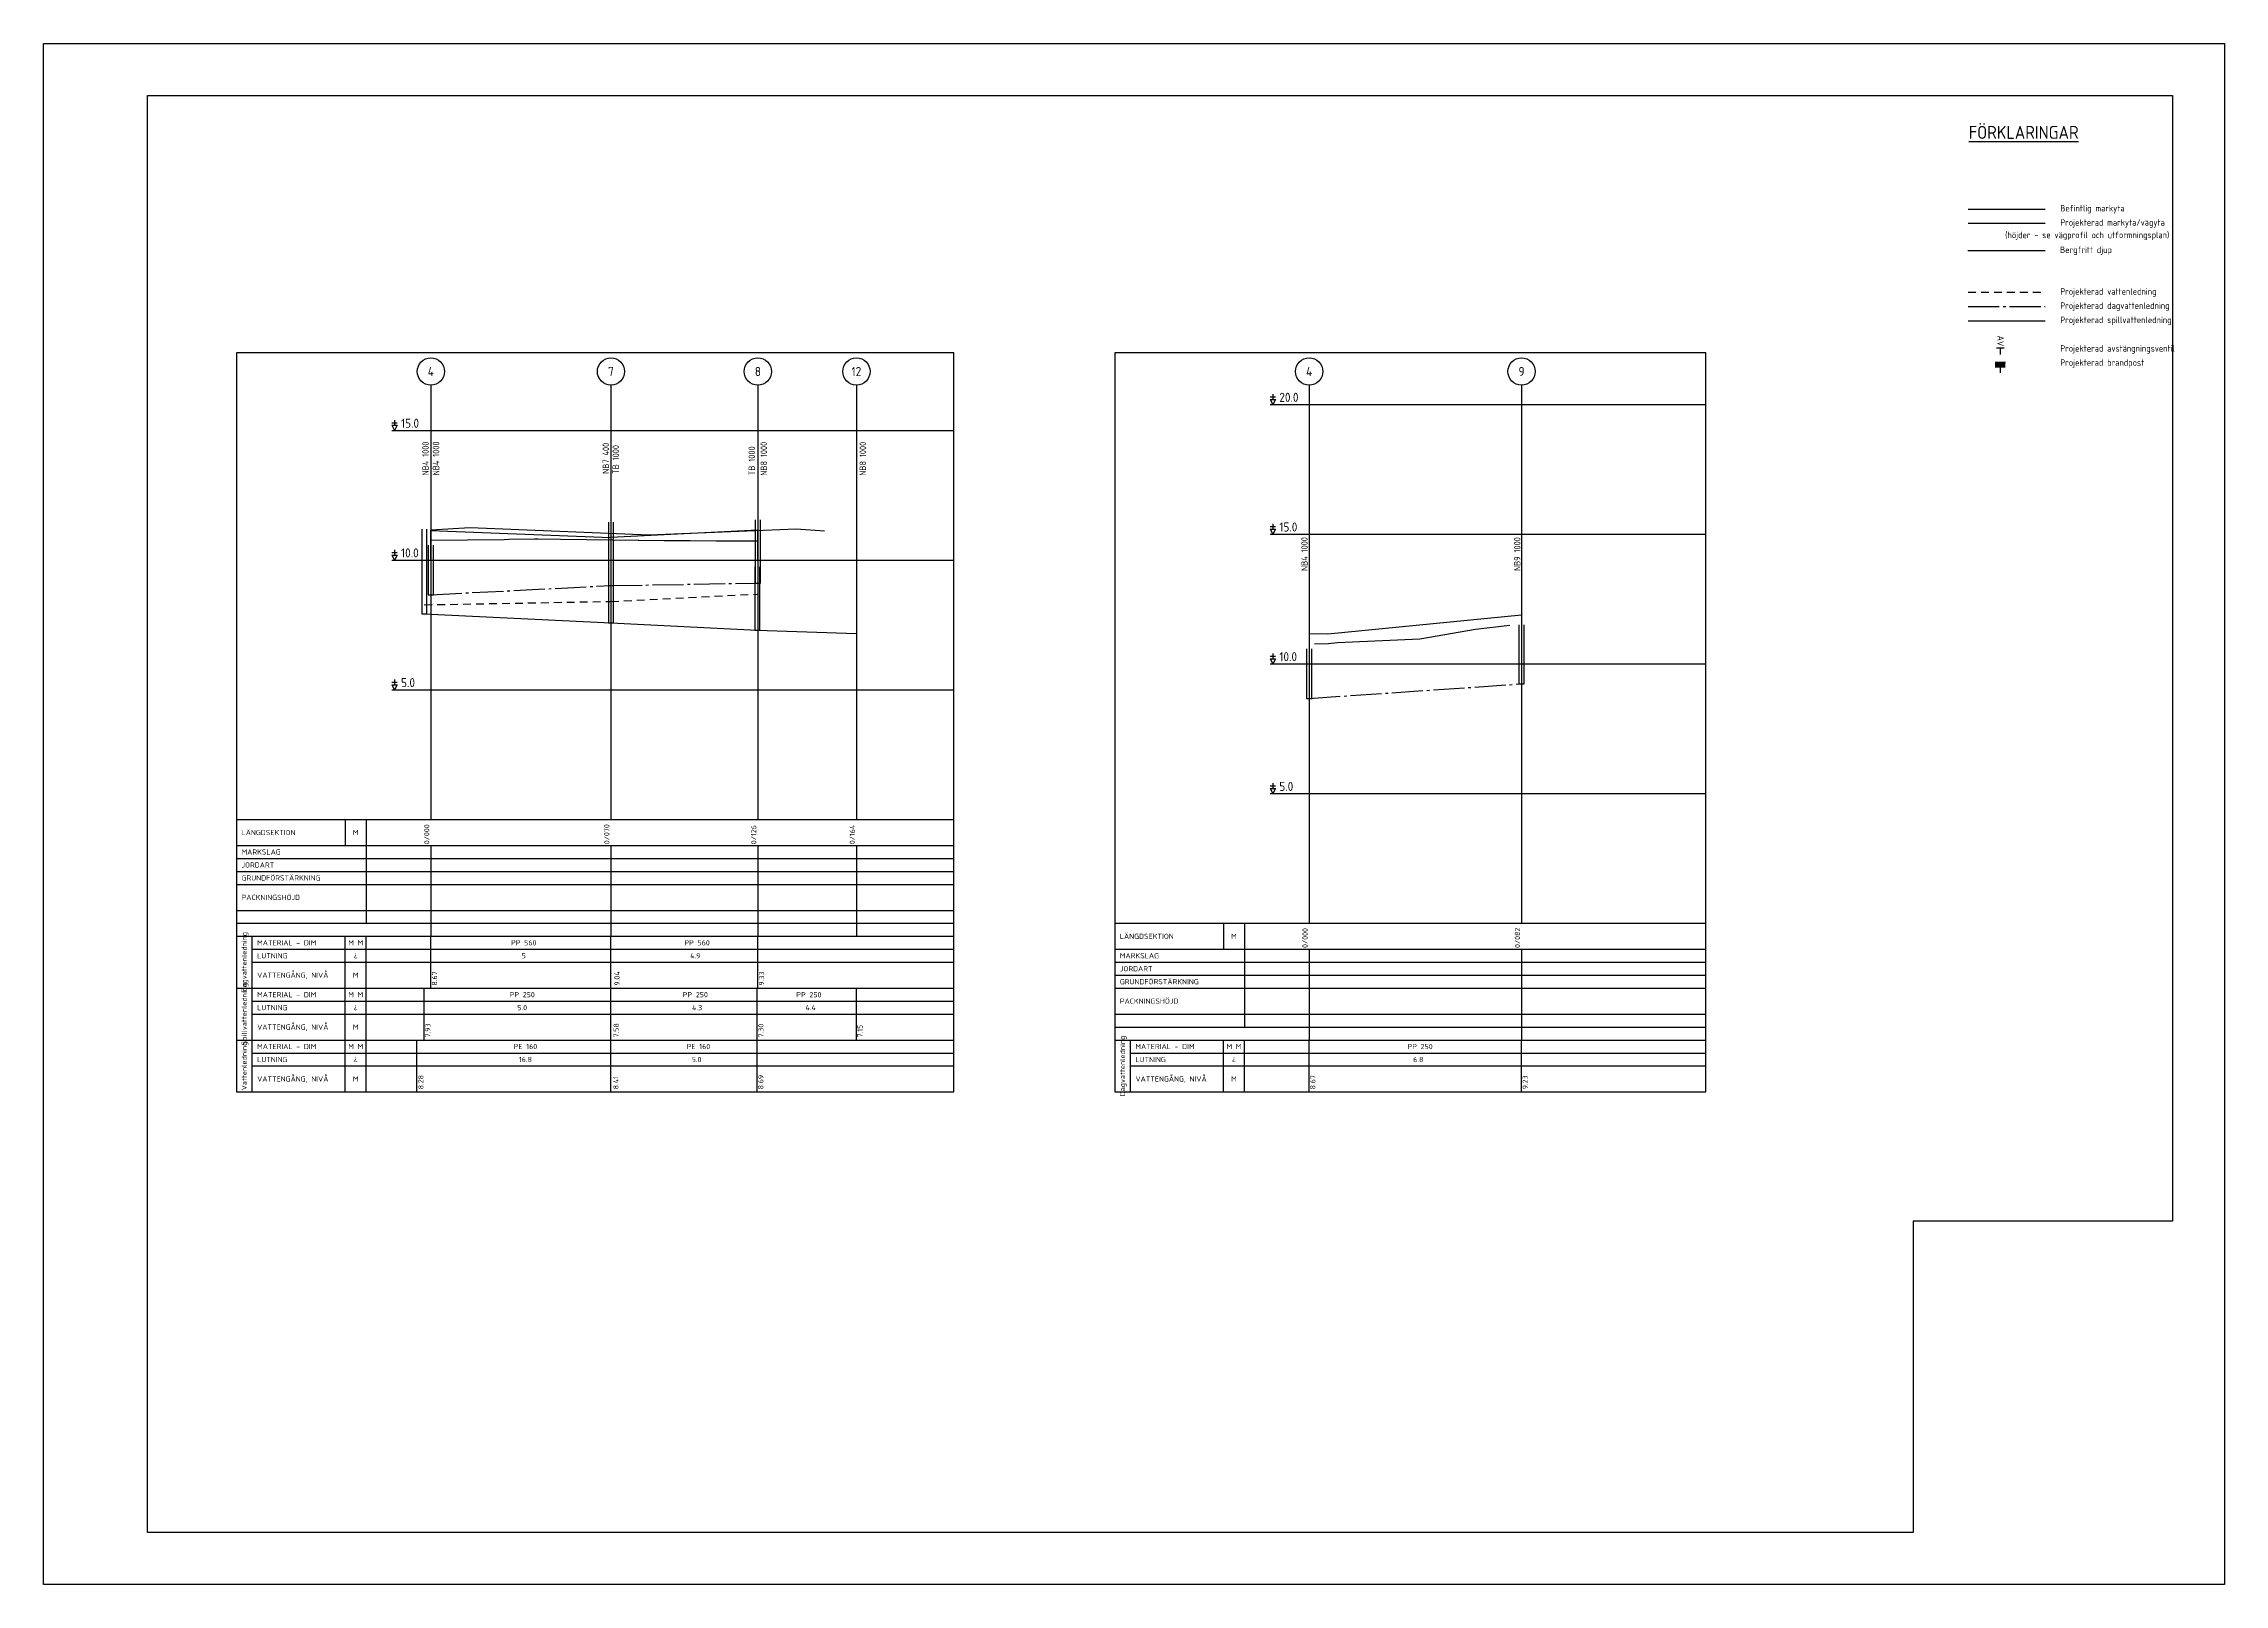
# Model space of a CAD drawing. Header units: metres. Extents: x 14120 to 17296, y 12612 to 17223.
# Drawn here: x 16455 to 17296, y 14102 to 14696 of the extents above; entities that cross this region are included whole.
import ezdxf
from ezdxf.enums import TextEntityAlignment as Align

# ---------------------------------------------------------------- set-up
doc = ezdxf.new("R2010")
doc.units = ezdxf.units.M
doc.header["$MEASUREMENT"] = 0
for name, pattern in [('BH90-PMB-DV', [16, 12, -1.5, 1, -1.5]), ('BH90-PMB-SPV', [16, 8, 8]), ('BH90-PMB-V', [6, 4, -2]), ('STRECKAD_3', [5, 3, -2])]:
    doc.linetypes.add(name, pattern=pattern)
doc.layers.get('0').update_dxf_attribs({"linetype": 'CONTINUOUS'})
doc.layers.get('DEFPOINTS').update_dxf_attribs({"color": 5, "linetype": 'CONTINUOUS'})
for name, color, linetype in [('03_T', 3, 'CONTINUOUS'), ('05_txt', 1, 'CONTINUOUS'), ('BH90-PROJEKTERAD', 7, 'BH90-BERG_FOM'), ('M-368-T', 1, 'CONTINUOUS'), ('M-368A', 1, 'CONTINUOUS'), ('M-368B', 4, 'CONTINUOUS'), ('M-41-Vattenledn', 6, 'BH90-PMB-V'), ('M-412', 3, 'BH90-PMB-DV'), ('M-414', 1, 'STRECKAD_3'), ('M-46-Brunn_nb', 6, 'CONTINUOUS'), ('M-46-Brunn_tb', 6, 'CONTINUOUS'), ('M-46-Element', 4, 'CONTINUOUS'), ('M-46-MARK', 4, 'CONTINUOUS'), ('M-46-Spillvledn', 6, 'BH90-PMB-SPV'), ('M-466-x', 3, 'CONTINUOUS'), ('M-468A', 1, 'CONTINUOUS'), ('M-469-x', 3, 'CONTINUOUS')]:
    doc.layers.add(name, color=color, linetype=linetype)
doc.layers.add('Slask-ny lutning', color=5, linetype='CONTINUOUS', plot=False)
doc.styles.add('ISO', font='iso.shx')
doc.styles.add('ISO18', font='ISO3098', dxfattribs={"height": 1.8})
doc.styles.add('ISO3098', font='iso3098.shx')
doc.linetypes.add('BH90-BERG_FOM', pattern='A,1.5,[12,BH90K.SHX,S=0.3,R=0,X=0,Y=0],1.5,-0.75,3,-0.75,3,-0.75,3,-0.75,3,-0.75', length=18.75)

# ---------------------------------------------------------------- blocks, each defined once
blk = doc.blocks.new('BH90917f')
for p, q in [((2, 0), (0, 0)), ((4, -2), (4, 2))]:
    blk.add_line(p, q)
for points in [[(2, 2), (2, -2), (4, 2), (4, -2)], [(4, 2), (4, 2), (4, -2)]]:
    blk.add_solid(points)
blk = doc.blocks.new('BH90919f')
blk.add_line((1.5, 0), (-1.5, 0))

msp = doc.modelspace()

# ---------------------------------------------------------------- linework, layer by layer
at = {"layer": 'BH90-PROJEKTERAD', "color": 1, "linetype": 'BH90-BERG_FOM', "ltscale": 0.4, "flags": 128}
msp.add_lwpolyline([(17197.412, 14615.883), (17227.199, 14615.883)], dxfattribs=at)
at = {"layer": 'DEFPOINTS', "flags": 128}
for points in [[(16455.335, 14101.683), (16455.335, 14695.683), (17296.335, 14695.683), (17296.335, 14101.683)], [(16495.335, 14121.683), (16495.335, 14675.683), (17276.335, 14675.683), (17276.335, 14241.683), (17176.335, 14241.683), (17176.335, 14121.683)]]:
    msp.add_lwpolyline(points, close=True, dxfattribs=at)
at = {"layer": 'M-368-T'}
for p, q in [((16928.387, 14559.534), (16930.387, 14559.534)), ((16928.387, 14558.534), (16930.387, 14558.534)), ((16928.387, 14558.534), (16929.387, 14556.534)), ((16929.387, 14560.534), (16929.387, 14558.534)), ((16930.387, 14558.534), (16929.387, 14556.534)), ((16589.682, 14549.534), (16591.682, 14549.534)), ((16590.682, 14550.534), (16590.682, 14548.534)), ((16589.682, 14548.534), (16591.682, 14548.534)), ((16589.682, 14548.534), (16590.682, 14546.534)), ((16591.682, 14548.534), (16590.682, 14546.534)), ((16928.387, 14509.534), (16930.387, 14509.534)), ((16928.387, 14508.534), (16930.387, 14508.534)), ((16928.387, 14508.534), (16929.387, 14506.534)), ((16929.387, 14510.534), (16929.387, 14508.534)), ((16930.387, 14508.534), (16929.387, 14506.534)), ((16589.682, 14499.534), (16591.682, 14499.534)), ((16590.682, 14500.534), (16590.682, 14498.534)), ((16589.682, 14498.534), (16591.682, 14498.534)), ((16589.682, 14498.534), (16590.682, 14496.534)), ((16591.682, 14498.534), (16590.682, 14496.534)), ((16928.387, 14459.534), (16930.387, 14459.534)), ((16928.387, 14458.534), (16930.387, 14458.534)), ((16928.387, 14458.534), (16929.387, 14456.534)), ((16929.387, 14460.534), (16929.387, 14458.534)), ((16930.387, 14458.534), (16929.387, 14456.534)), ((16589.682, 14449.534), (16591.682, 14449.534)), ((16589.682, 14448.534), (16591.682, 14448.534)), ((16589.682, 14448.534), (16590.682, 14446.534)), ((16590.682, 14450.534), (16590.682, 14448.534)), ((16591.682, 14448.534), (16590.682, 14446.534)), ((16928.387, 14409.534), (16930.387, 14409.534)), ((16928.387, 14408.534), (16930.387, 14408.534)), ((16928.387, 14408.534), (16929.387, 14406.534)), ((16929.387, 14410.534), (16929.387, 14408.534)), ((16930.387, 14408.534), (16929.387, 14406.534))]:
    msp.add_line(p, q, dxfattribs=at)
at = {"layer": 'M-368A'}
for points in [[(16529.682, 14291.534), (16806.416, 14291.534), (16806.416, 14576.534), (16529.682, 14576.534)], [(16868.387, 14291.534), (17096.352, 14291.534), (17096.352, 14576.534), (16868.387, 14576.534)]]:
    msp.add_lwpolyline(points, close=True, dxfattribs=at)
at = {"layer": 'M-368B'}
for p, q in [((16928.387, 14556.534), (17096.352, 14556.534)), ((16589.682, 14546.534), (16806.416, 14546.534)), ((16928.387, 14506.534), (17096.352, 14506.534)), ((16589.682, 14496.534), (16806.416, 14496.534)), ((16928.387, 14456.534), (17096.352, 14456.534)), ((16589.682, 14446.534), (16806.416, 14446.534)), ((16928.387, 14406.534), (17096.352, 14406.534))]:
    msp.add_line(p, q, dxfattribs=at)
at = {"layer": 'M-41-Vattenledn', "flags": 128}
msp.add_lwpolyline([(17209.901, 14578.398), (17209.901, 14575.775)], dxfattribs=at)
at = {"layer": 'M-412'}
msp.add_line((17197.49, 14594.346), (17227.199, 14594.346), dxfattribs=at)
for points in [[(16604.682, 14483.234), (16674.132, 14486.734)], [(16674.132, 14486.734), (16730.782, 14487.707)], [(16943.387, 14443.234), (17025.297, 14448.834)]]:
    msp.add_lwpolyline(points, dxfattribs=at)
at = {"layer": 'M-414'}
msp.add_line((17197.49, 14599.83), (17227.199, 14599.83), dxfattribs=at)
for points in [[(16674.132, 14480.634), (16730.495, 14483.434)], [(16602.134, 14479.334), (16674.132, 14480.634)]]:
    msp.add_lwpolyline(points, dxfattribs=at)
at = {"layer": 'M-46-Brunn_nb'}
for points in [[(16603.682, 14502.383), (16603.682, 14483.234), (16605.682, 14483.234), (16605.682, 14502.383)], [(17024.297, 14471.626), (17024.297, 14448.834), (17026.297, 14448.834), (17026.297, 14471.626)], [(16942.387, 14462.383), (16942.387, 14443.234), (16944.387, 14443.234), (16944.387, 14462.383)]]:
    msp.add_lwpolyline(points, dxfattribs=at)
at = {"layer": 'M-46-Brunn_tb'}
for points in [[(16601.134, 14508.514), (16601.134, 14475.834), (16603.134, 14475.834), (16603.134, 14508.514)], [(16673.132, 14511.137), (16673.132, 14486.734), (16675.132, 14486.734), (16675.132, 14511.137)], [(16729.782, 14512.11), (16729.782, 14487.707), (16731.782, 14487.707), (16731.782, 14512.11)], [(16673.132, 14496.737), (16673.132, 14472.334), (16675.132, 14472.334), (16675.132, 14496.737)], [(16729.555, 14493.937), (16729.555, 14469.534), (16731.555, 14469.534), (16731.555, 14493.937)]]:
    msp.add_lwpolyline(points, dxfattribs=at)
at = {"layer": 'M-46-Element', "color": 3}
msp.add_line((17197.49, 14626.438), (17227.199, 14626.438), dxfattribs=at)
for points in [[(16604.682, 14508.247), (16619.837, 14509.101), (16688.916, 14506.338), (16745.509, 14508.602), (16756.502, 14507.91)], [(16950.64, 14468.127), (17025.297, 14475.53)], [(16943.387, 14468.247), (16950.64, 14468.127)]]:
    msp.add_lwpolyline(points, dxfattribs=at)
at = {"layer": 'M-46-MARK'}
msp.add_line((17197.49, 14631.922), (17227.199, 14631.922), dxfattribs=at)
msp.add_lwpolyline([(16604.682, 14504.285), (16632.907, 14504.553), (16634.682, 14504.578), (16644.682, 14504.716), (16645.886, 14504.733), (16645.886, 14504.733), (16654.682, 14504.617), (16664.682, 14504.484), (16674.682, 14504.351), (16684.682, 14504.219), (16684.899, 14504.216), (16684.9, 14504.216), (16694.682, 14504.146), (16704.682, 14504.075), (16714.682, 14504.004), (16723.538, 14503.94), (16723.538, 14503.94), (16724.682, 14503.94), (16730.876, 14503.94)], dxfattribs=at)
at = {"layer": 'M-46-MARK', "flags": 128}
for points in [[(16604.682, 14504.285), (16632.907, 14504.553), (16634.682, 14504.578), (16644.682, 14504.716), (16645.886, 14504.733), (16645.886, 14504.733), (16654.682, 14504.617), (16664.682, 14504.484), (16674.682, 14504.351), (16684.682, 14504.219), (16684.899, 14504.216), (16684.9, 14504.216), (16694.682, 14504.146), (16704.682, 14504.075), (16714.682, 14504.004), (16723.538, 14503.94), (16723.538, 14503.94), (16724.682, 14503.94), (16730.876, 14503.94)], [(16945.491, 14464.273), (16945.493, 14464.273), (16950.68, 14464.464), (16950.681, 14464.464), (16954.367, 14464.766), (16986.016, 14466.263), (16986.017, 14466.263), (17007.501, 14469.926), (17020.739, 14471.47), (17020.74, 14471.47)]]:
    msp.add_lwpolyline(points, dxfattribs=at)
at = {"layer": 'M-46-Spillvledn', "color": 6, "linetype": 'BH90-PMB-SPV'}
for p, q in [((17197.49, 14588.861), (17227.199, 14588.861)), ((16602.134, 14475.834), (16674.132, 14472.334)), ((16674.132, 14472.334), (16730.555, 14469.534)), ((16730.555, 14469.534), (16768.782, 14468.234))]:
    msp.add_line(p, q, dxfattribs=at)
at = {"layer": 'M-466-x'}
for p, q in [((16604.682, 14564.034), (16604.682, 14396.534)), ((16674.132, 14564.034), (16674.132, 14396.534)), ((16730.782, 14564.034), (16730.782, 14396.534)), ((16768.782, 14564.034), (16768.782, 14396.534)), ((16943.387, 14564.034), (16943.387, 14356.534)), ((17025.297, 14564.034), (17025.297, 14356.534)), ((16604.682, 14331.534), (16604.682, 14351.534)), ((16604.682, 14331.534), (16604.682, 14351.534)), ((16674.132, 14331.534), (16674.132, 14351.534)), ((16730.782, 14331.534), (16730.782, 14351.534)), ((16602.134, 14311.534), (16602.134, 14331.534)), ((16674.132, 14311.534), (16674.132, 14331.534)), ((16730.555, 14311.534), (16730.555, 14331.534)), ((16768.782, 14311.534), (16768.782, 14331.534)), ((16599.283, 14291.534), (16599.283, 14311.534)), ((16674.132, 14291.534), (16674.132, 14311.534)), ((16730.495, 14291.534), (16730.495, 14311.534)), ((16943.387, 14291.534), (16943.387, 14311.534)), ((16943.387, 14291.534), (16943.387, 14311.534)), ((17025.297, 14291.534), (17025.297, 14311.534))]:
    msp.add_line(p, q, dxfattribs=at)
for centre in [(16604.682, 14569.284), (16674.132, 14569.284), (16730.782, 14569.284), (16768.782, 14569.284), (16943.387, 14569.284), (17025.297, 14569.284)]:
    msp.add_circle(centre, 5.25, dxfattribs=at)
at = {"layer": 'M-468A'}
for p, q in [((16529.682, 14396.534), (16806.416, 14396.534)), ((16571.682, 14396.534), (16571.682, 14386.534)), ((16579.682, 14396.534), (16579.682, 14356.534)), ((16529.682, 14386.534), (16806.416, 14386.534)), ((16529.682, 14381.534), (16806.416, 14381.534)), ((16529.682, 14376.534), (16806.416, 14376.534)), ((16529.682, 14371.534), (16806.416, 14371.534)), ((16529.682, 14361.534), (16806.416, 14361.534)), ((16529.682, 14356.534), (16806.416, 14356.534)), ((16868.387, 14356.534), (17096.352, 14356.534)), ((16910.387, 14356.534), (16910.387, 14346.534)), ((16918.387, 14356.534), (16918.387, 14316.534)), ((16529.682, 14351.534), (16806.416, 14351.534)), ((16535.682, 14351.534), (16535.682, 14331.534)), ((16571.682, 14331.534), (16571.682, 14351.534)), ((16579.682, 14331.534), (16579.682, 14351.534)), ((16535.682, 14346.534), (16806.416, 14346.534)), ((16535.682, 14341.534), (16806.416, 14341.534)), ((16868.387, 14346.534), (17096.352, 14346.534)), ((16868.387, 14341.534), (17096.352, 14341.534)), ((16529.682, 14331.534), (16806.416, 14331.534)), ((16535.682, 14331.534), (16535.682, 14311.534)), ((16571.682, 14311.534), (16571.682, 14331.534)), ((16579.682, 14311.534), (16579.682, 14331.534)), ((16868.387, 14336.534), (17096.352, 14336.534)), ((16868.387, 14331.534), (17096.352, 14331.534)), ((16535.682, 14326.534), (16806.416, 14326.534)), ((16535.682, 14321.534), (16806.416, 14321.534)), ((16868.387, 14321.534), (17096.352, 14321.534)), ((16868.387, 14316.534), (17096.352, 14316.534)), ((16529.682, 14311.534), (16806.416, 14311.534)), ((16535.682, 14311.534), (16535.682, 14291.534)), ((16535.682, 14306.534), (16806.416, 14306.534)), ((16571.682, 14291.534), (16571.682, 14311.534)), ((16579.682, 14291.534), (16579.682, 14311.534)), ((16868.387, 14311.534), (17096.352, 14311.534)), ((16874.387, 14311.534), (16874.387, 14291.534)), ((16874.387, 14306.534), (17096.352, 14306.534)), ((16910.387, 14291.534), (16910.387, 14311.534)), ((16918.387, 14291.534), (16918.387, 14311.534)), ((16535.682, 14301.534), (16806.416, 14301.534)), ((16874.387, 14301.534), (17096.352, 14301.534))]:
    msp.add_line(p, q, dxfattribs=at)
at = {"layer": 'M-469-x', "linetype": 'Continuous'}
for p, q in [((16604.682, 14386.534), (16604.682, 14351.534)), ((16604.682, 14386.534), (16604.682, 14351.534)), ((16674.132, 14386.534), (16674.132, 14351.534)), ((16730.782, 14386.534), (16730.782, 14351.534)), ((16768.782, 14386.534), (16768.782, 14351.534)), ((16943.387, 14346.534), (16943.387, 14311.534)), ((17025.297, 14346.534), (17025.297, 14311.534))]:
    msp.add_line(p, q, dxfattribs=at)
at = {"layer": 'Slask-ny lutning'}
for p, q in [((16604.682, 14508.034), (16674.132, 14505.334)), ((16604.682, 14496.534), (16604.682, 14508.034)), ((16730.782, 14508.134), (16674.132, 14505.334)), ((16730.782, 14496.534), (16730.782, 14508.134))]:
    msp.add_line(p, q, dxfattribs=at)

# ---------------------------------------------------------------- block references
at = {"layer": 'M-41-Vattenledn'}
ref = msp.add_blockref('BH90919f', (17209.901, 14578.398), dxfattribs=dict(at, rotation=180))
ref.add_attrib('AV', 'AV', (17208.783, 14583.15), dxfattribs={"layer": '0', "color": 1, "height": 2.5, "rotation": 270, "style": 'ISO', "flags": 8})
at = {"layer": 'M-41-Vattenledn', "rotation": 90}
msp.add_blockref('BH90917f', (17209.917, 14568.786), dxfattribs=at)

# ---------------------------------------------------------------- texts
at = {"layer": '03_T', "color": 7, "style": 'ISO'}
msp.add_text('%%UFÖRKLARINGAR', height=5, dxfattribs=at).set_placement((17197.765, 14658.972))
at = {"layer": '05_txt', "style": 'ISO'}
for s, p in [('Befintlig markyta', (17233.051, 14630.979)), ('Projekterad markyta/vägyta', (17233.051, 14625.495)), ('(höjder - se vägprofil och utformningsplan)', (17211.81, 14620.678)), ('Bergfritt djup', (17232.974, 14614.94)), ('Projekterad vattenledning', (17233.051, 14598.887)), ('Projekterad dagvattenledning', (17233.051, 14593.403)), ('Projekterad spillvattenledning', (17233.051, 14587.918)), ('Projekterad avstängningsventil', (17233.051, 14576.949)), ('Projekterad brandpost', (17233.051, 14571.465))]:
    msp.add_text(s, height=2.5, dxfattribs=at).set_placement(p)
at = {"layer": 'M-368-T', "style": 'ISO'}
for s, p in [('20.0', (16931.887, 14556.534)), ('15.0', (16593.182, 14546.534)), ('15.0', (16931.887, 14506.534)), ('10.0', (16593.182, 14496.534)), ('10.0', (16931.887, 14456.534)), ('5.0', (16593.182, 14446.534)), ('5.0', (16931.887, 14406.534))]:
    msp.add_text(s, height=3.5, dxfattribs=at).set_placement(p, align=Align.BOTTOM_LEFT)
at = {"layer": 'M-466-x', "style": 'ISO'}
for s, height, p in [('4', 3.5, (16604.682, 14569.284)), ('7', 3.5, (16674.132, 14569.284)), ('8', 3.5, (16730.782, 14569.284)), ('12', 3.5, (16768.782, 14569.284)), ('4', 3.5, (16943.387, 14569.284)), ('9', 3.5, (17025.297, 14569.284)), ('PP 560', 2, (16640.478, 14349.034)), (' PP 560', 2, (16706.64, 14349.034)), ('5', 2, (16640.478, 14344.034)), ('4.9', 2, (16706.64, 14344.034)), ('PP 250', 2, (16639.893, 14329.034)), ('5.0', 2, (16639.893, 14324.034)), (' PP 250', 2, (16705.941, 14329.034)), ('4.3', 2, (16707.353, 14324.034)), (' PP 250', 2, (16749.726, 14329.034)), ('4.4', 2, (16751.137, 14324.034)), ('PE 160', 2, (16641.135, 14309.034)), (' PE 160', 2, (16707.154, 14309.034)), (' PP 250', 2, (16985.459, 14309.034)), ('16.8', 2, (16641.135, 14304.034)), ('5.0', 2, (16707.154, 14304.034)), ('6.8', 2, (16985.459, 14304.034))]:
    msp.add_text(s, height=height, dxfattribs=at).set_placement(p, align=Align.MIDDLE_CENTER)
for s, p in [('NB4 1000', (16602.614, 14529.196)), ('NB4 1000', (16606.666, 14529.219)), ('NB7 400', (16672.127, 14529.817)), ('NB8 1000', (16733.058, 14529.075)), ('NB8 1000', (16771.234, 14529.075)), ('TB 1000', (16675.967, 14529.745)), ('TB 1000', (16728.429, 14529.237)), ('NB4 1000', (16941.554, 14492.348)), ('NB9 1000', (17023.624, 14492.348))]:
    msp.add_text(s, height=2.5, rotation=90, dxfattribs=at).set_placement(p, align=Align.MIDDLE_LEFT)
for s, p in [('0/000', (16604.682, 14387.034)), ('0/070', (16674.132, 14387.034)), ('0/126', (16730.782, 14387.034)), ('0/164', (16768.782, 14387.034)), ('0/000', (16943.387, 14347.034)), ('0/082', (17025.297, 14347.034))]:
    msp.add_text(s, height=2, rotation=90, dxfattribs=at).set_placement(p, align=Align.BOTTOM_LEFT)
for s, p in [('8.67', (16605.082, 14332.534)), ('9.04', (16675.449, 14332.534)), ('9.33', (16731.182, 14332.534)), ('7.93', (16602.494, 14312.534)), ('7.58', (16675.124, 14312.534)), ('7.30', (16730.955, 14312.534)), ('7.15', (16769.182, 14312.534)), ('8.28', (16599.803, 14292.534)), ('8.41', (16675.015, 14292.534)), ('8.69', (16730.895, 14292.534)), ('8.67', (16943.787, 14292.534)), ('9.23', (17025.697, 14292.534))]:
    msp.add_text(s, height=2, rotation=90, dxfattribs=at).set_placement(p, align=Align.TOP_LEFT)
at = {"layer": 'M-468A', "style": 'ISO'}
for s, p in [('LÄNGDSEKTION', (16531.682, 14391.534)), ('MARKSLAG', (16531.682, 14384.034)), ('JORDART', (16531.682, 14379.034)), ('GRUNDFÖRSTÄRKNING', (16531.682, 14374.034)), ('PACKNINGSHÖJD', (16531.682, 14366.534)), ('MATERIAL - DIM', (16537.682, 14349.034)), ('LÄNGDSEKTION', (16870.387, 14351.534)), ('LUTNING', (16537.682, 14344.034)), ('JORDART', (16870.387, 14339.034)), ('MARKSLAG', (16870.387, 14344.034)), ('VATTENGÅNG, NIVÅ', (16537.682, 14336.534)), ('GRUNDFÖRSTÄRKNING', (16870.387, 14334.034)), ('MATERIAL - DIM', (16537.682, 14329.034)), ('LUTNING', (16537.682, 14324.034)), ('PACKNINGSHÖJD', (16870.387, 14326.534)), ('VATTENGÅNG, NIVÅ', (16537.682, 14316.534)), ('MATERIAL - DIM', (16537.682, 14309.034)), ('MATERIAL - DIM', (16876.387, 14309.034)), ('VATTENGÅNG, NIVÅ', (16537.682, 14296.534)), ('LUTNING', (16537.682, 14304.034)), ('VATTENGÅNG, NIVÅ', (16876.387, 14296.534)), ('LUTNING', (16876.387, 14304.034))]:
    msp.add_text(s, height=2, dxfattribs=at).set_placement(p, align=Align.MIDDLE_LEFT)
at = {"layer": 'M-468A'}
for s, style, p in [('M', 'ISO', (16575.682, 14391.534)), ('M M', 'ISO18', (16575.682, 14349.034)), ('M', 'ISO', (16914.387, 14351.534)), ('¿', 'ISO3098', (16575.682, 14344.034)), ('M', 'ISO18', (16575.682, 14336.534)), ('M M', 'ISO18', (16575.682, 14329.034)), ('¿', 'ISO3098', (16575.682, 14324.034)), ('M', 'ISO18', (16575.682, 14316.534)), ('M M', 'ISO18', (16575.682, 14309.034)), ('M M', 'ISO18', (16914.387, 14309.034)), ('M', 'ISO18', (16575.682, 14296.534)), ('¿', 'ISO3098', (16575.682, 14304.034)), ('M', 'ISO18', (16914.387, 14296.534)), ('¿', 'ISO3098', (16914.387, 14304.034))]:
    msp.add_text(s, height=2, dxfattribs=dict(at, style=style)).set_placement(p, align=Align.MIDDLE_CENTER)
at = {"layer": 'M-468A', "style": 'ISO'}
for s, p in [('Dagvattenledning', (16531.682, 14341.534)), ('Spillvattenledning', (16531.682, 14321.534)), ('Vattenledning', (16531.682, 14301.534)), ('Dagvattenledning', (16870.387, 14301.534))]:
    msp.add_text(s, height=2, rotation=90, dxfattribs=at).set_placement(p, align=Align.TOP_CENTER)

doc.saveas('drawing.dxf')
